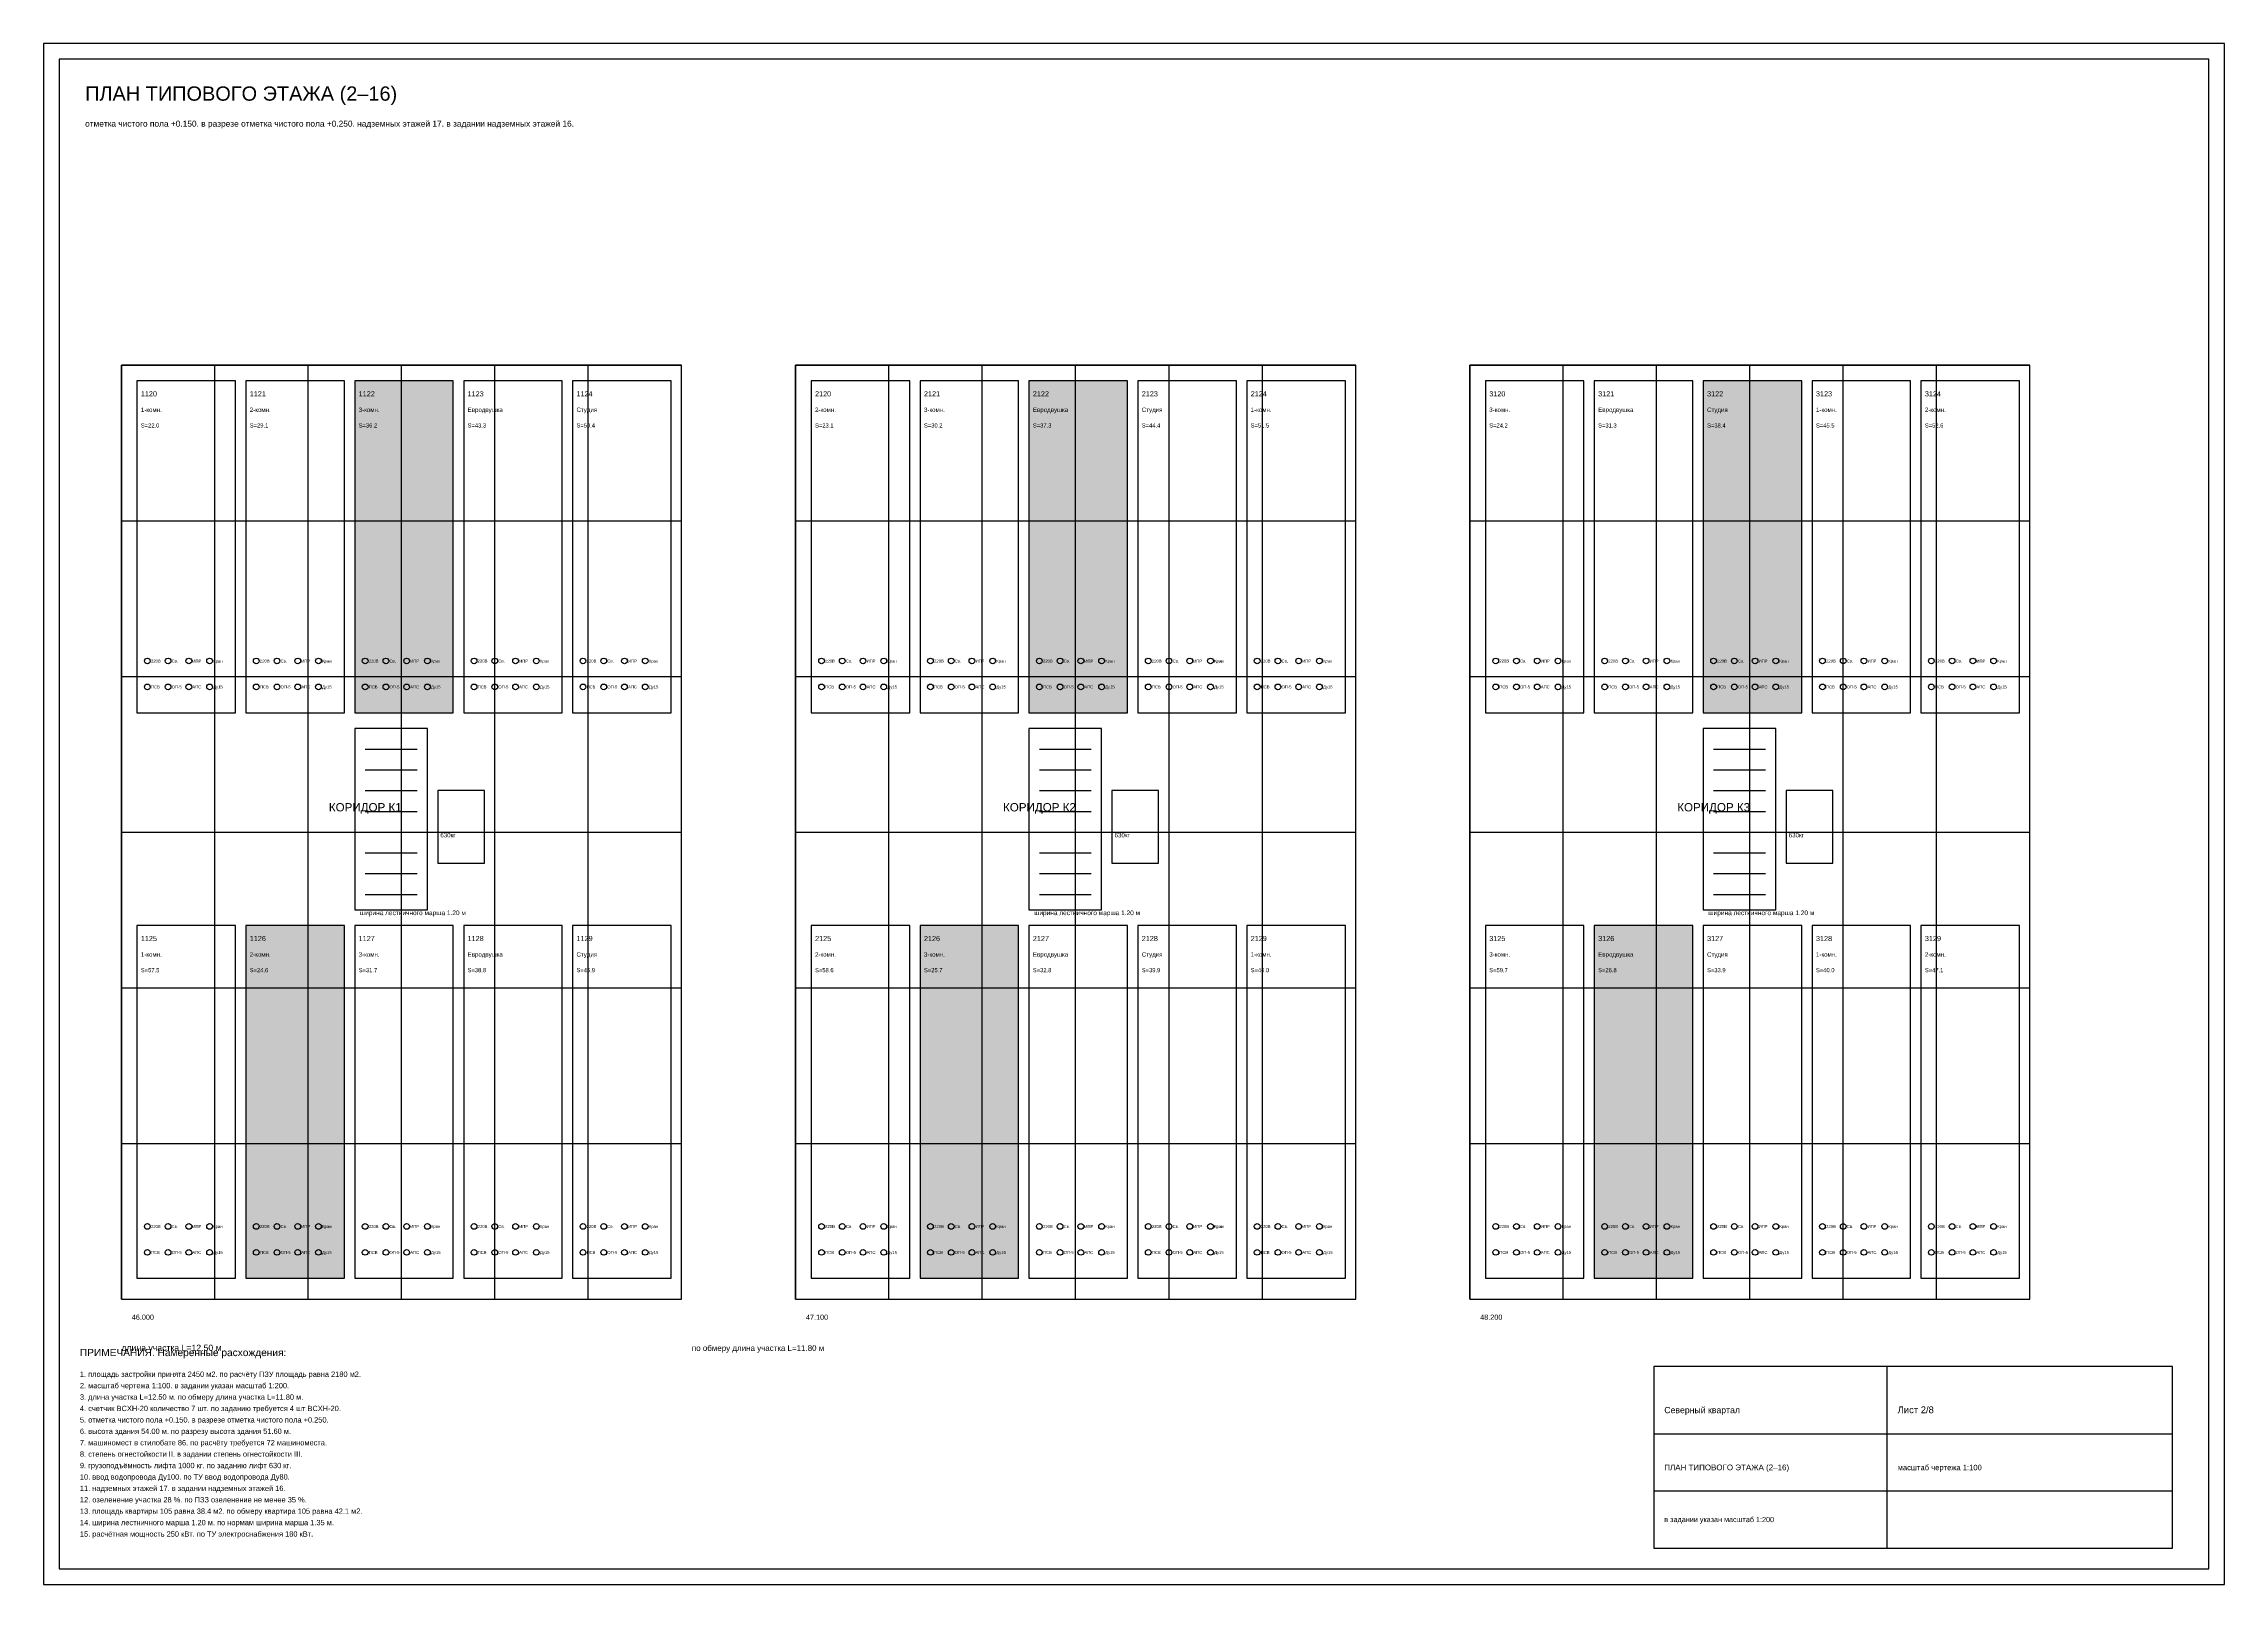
# Model space of a CAD drawing. Header units: millimetres. Extents: x 0 to 7008, y 0 to 594.
# Drawn here: x 881 to 1722, y 0 to 594 of the extents above; entities that cross this region are included whole.
import ezdxf

# ---------------------------------------------------------------- set-up
doc = ezdxf.new("R2010")
doc.units = ezdxf.units.MM
for name, color, linetype in [('DIM', 3, 'Continuous'), ('GRAPH', 7, 'Continuous'), ('TABLE_FILL', 8, 'Continuous'), ('TEXT', 2, 'Continuous')]:
    doc.layers.add(name, color=color, linetype=linetype)
doc.styles.get("Standard").update_dxf_attribs({"font": 'arial.ttf'})

msp = doc.modelspace()

# ---------------------------------------------------------------- hatches: boundary and pattern name
at = {"layer": 'TABLE_FILL'}
for points in [[(1001, 336), (1039, 336), (1039, 464), (1001, 464)], [(1261, 336), (1299, 336), (1299, 464), (1261, 464)], [(1521, 336), (1559, 336), (1559, 464), (1521, 464)], [(959, 118), (997, 118), (997, 254), (959, 254)], [(1219, 118), (1257, 118), (1257, 254), (1219, 254)], [(1479, 118), (1517, 118), (1517, 254), (1479, 254)]]:
    msp.add_hatch(color=7, dxfattribs=at).paths.add_polyline_path(points)

# ---------------------------------------------------------------- linework, layer by layer
at = {"layer": 'GRAPH'}
for p, q in [((1716, 588), (887, 588)), ((887, 588), (887, 6)), ((1716, 6), (1716, 588)), ((911, 110), (911, 470)), ((911, 470), (1127, 470)), ((1127, 470), (911, 470)), ((911, 470), (911, 110)), ((955, 464), (917, 464)), ((917, 464), (917, 336)), ((947, 110), (947, 470)), ((955, 336), (955, 464)), ((997, 464), (959, 464)), ((959, 464), (959, 336)), ((983, 110), (983, 470)), ((997, 336), (997, 464)), ((1039, 464), (1001, 464)), ((1001, 464), (1001, 336)), ((1019, 110), (1019, 470)), ((1039, 336), (1039, 464)), ((1081, 464), (1043, 464)), ((1043, 464), (1043, 336)), ((1055, 110), (1055, 470)), ((1081, 336), (1081, 464)), ((1123, 464), (1085, 464)), ((1085, 464), (1085, 336)), ((1091, 110), (1091, 470)), ((1123, 336), (1123, 464)), ((1127, 110), (1127, 470)), ((1127, 110), (1127, 470)), ((1171, 110), (1171, 470)), ((1171, 470), (1387, 470)), ((1387, 470), (1171, 470)), ((1171, 470), (1171, 110)), ((1215, 464), (1177, 464)), ((1177, 464), (1177, 336)), ((1207, 110), (1207, 470)), ((1215, 336), (1215, 464)), ((1257, 464), (1219, 464)), ((1219, 464), (1219, 336)), ((1243, 110), (1243, 470)), ((1257, 336), (1257, 464)), ((1299, 464), (1261, 464)), ((1261, 464), (1261, 336)), ((1279, 110), (1279, 470)), ((1299, 336), (1299, 464)), ((1341, 464), (1303, 464)), ((1303, 464), (1303, 336)), ((1315, 110), (1315, 470)), ((1341, 336), (1341, 464)), ((1383, 464), (1345, 464)), ((1345, 464), (1345, 336)), ((1351, 110), (1351, 470)), ((1383, 336), (1383, 464)), ((1387, 110), (1387, 470)), ((1387, 110), (1387, 470)), ((1431, 110), (1431, 470)), ((1431, 470), (1647, 470)), ((1647, 470), (1431, 470)), ((1431, 470), (1431, 110)), ((1475, 464), (1437, 464)), ((1437, 464), (1437, 336)), ((1467, 110), (1467, 470)), ((1475, 336), (1475, 464)), ((1517, 464), (1479, 464)), ((1479, 464), (1479, 336)), ((1503, 110), (1503, 470)), ((1517, 336), (1517, 464)), ((1559, 464), (1521, 464)), ((1521, 464), (1521, 336)), ((1539, 110), (1539, 470)), ((1559, 336), (1559, 464)), ((1601, 464), (1563, 464)), ((1563, 464), (1563, 336)), ((1575, 110), (1575, 470)), ((1601, 336), (1601, 464)), ((1643, 464), (1605, 464)), ((1605, 464), (1605, 336)), ((1611, 110), (1611, 470)), ((1643, 336), (1643, 464)), ((1647, 110), (1647, 470)), ((1647, 110), (1647, 470)), ((911, 410), (1127, 410)), ((1171, 410), (1387, 410)), ((1431, 410), (1647, 410)), ((911, 350), (1127, 350)), ((1171, 350), (1387, 350)), ((1431, 350), (1647, 350)), ((917, 336), (955, 336)), ((959, 336), (997, 336)), ((1001, 336), (1039, 336)), ((1029, 330), (1001, 330)), ((1001, 330), (1001, 260)), ((1029, 260), (1029, 330)), ((1043, 336), (1081, 336)), ((1085, 336), (1123, 336)), ((1177, 336), (1215, 336)), ((1219, 336), (1257, 336)), ((1261, 336), (1299, 336)), ((1289, 330), (1261, 330)), ((1261, 330), (1261, 260)), ((1289, 260), (1289, 330)), ((1303, 336), (1341, 336)), ((1345, 336), (1383, 336)), ((1437, 336), (1475, 336)), ((1479, 336), (1517, 336)), ((1521, 336), (1559, 336)), ((1549, 330), (1521, 330)), ((1521, 330), (1521, 260)), ((1549, 260), (1549, 330)), ((1563, 336), (1601, 336)), ((1605, 336), (1643, 336)), ((1005, 322), (1025, 322)), ((1265, 322), (1285, 322)), ((1525, 322), (1545, 322)), ((1005, 314), (1025, 314)), ((1265, 314), (1285, 314)), ((1525, 314), (1545, 314)), ((1005, 306), (1025, 306)), ((1051, 306), (1033, 306)), ((1033, 306), (1033, 278)), ((1051, 278), (1051, 306)), ((1265, 306), (1285, 306)), ((1311, 306), (1293, 306)), ((1293, 306), (1293, 278)), ((1311, 278), (1311, 306)), ((1525, 306), (1545, 306)), ((1571, 306), (1553, 306)), ((1553, 306), (1553, 278)), ((1571, 278), (1571, 306)), ((1005, 298), (1025, 298)), ((1265, 298), (1285, 298)), ((1525, 298), (1545, 298)), ((911, 290), (1127, 290)), ((1005, 290), (1025, 290)), ((1171, 290), (1387, 290)), ((1265, 290), (1285, 290)), ((1431, 290), (1647, 290)), ((1525, 290), (1545, 290)), ((1005, 282), (1025, 282)), ((1033, 278), (1051, 278)), ((1265, 282), (1285, 282)), ((1293, 278), (1311, 278)), ((1525, 282), (1545, 282)), ((1553, 278), (1571, 278)), ((1005, 274), (1025, 274)), ((1265, 274), (1285, 274)), ((1525, 274), (1545, 274)), ((1005, 266), (1025, 266)), ((1265, 266), (1285, 266)), ((1525, 266), (1545, 266)), ((955, 254), (917, 254)), ((917, 254), (917, 118)), ((955, 118), (955, 254)), ((997, 254), (959, 254)), ((959, 254), (959, 118)), ((997, 118), (997, 254)), ((1001, 260), (1029, 260)), ((1039, 254), (1001, 254)), ((1001, 254), (1001, 118)), ((1039, 118), (1039, 254)), ((1081, 254), (1043, 254)), ((1043, 254), (1043, 118)), ((1081, 118), (1081, 254)), ((1123, 254), (1085, 254)), ((1085, 254), (1085, 118)), ((1123, 118), (1123, 254)), ((1215, 254), (1177, 254)), ((1177, 254), (1177, 118)), ((1215, 118), (1215, 254)), ((1257, 254), (1219, 254)), ((1219, 254), (1219, 118)), ((1257, 118), (1257, 254)), ((1261, 260), (1289, 260)), ((1299, 254), (1261, 254)), ((1261, 254), (1261, 118)), ((1299, 118), (1299, 254)), ((1341, 254), (1303, 254)), ((1303, 254), (1303, 118)), ((1341, 118), (1341, 254)), ((1383, 254), (1345, 254)), ((1345, 254), (1345, 118)), ((1383, 118), (1383, 254)), ((1475, 254), (1437, 254)), ((1437, 254), (1437, 118)), ((1475, 118), (1475, 254)), ((1517, 254), (1479, 254)), ((1479, 254), (1479, 118)), ((1517, 118), (1517, 254)), ((1521, 260), (1549, 260)), ((1559, 254), (1521, 254)), ((1521, 254), (1521, 118)), ((1559, 118), (1559, 254)), ((1601, 254), (1563, 254)), ((1563, 254), (1563, 118)), ((1601, 118), (1601, 254)), ((1643, 254), (1605, 254)), ((1605, 254), (1605, 118)), ((1643, 118), (1643, 254)), ((911, 230), (1127, 230)), ((1171, 230), (1387, 230)), ((1431, 230), (1647, 230)), ((911, 170), (1127, 170)), ((1171, 170), (1387, 170)), ((1431, 170), (1647, 170)), ((917, 118), (955, 118)), ((959, 118), (997, 118)), ((1001, 118), (1039, 118)), ((1043, 118), (1081, 118)), ((1085, 118), (1123, 118)), ((1177, 118), (1215, 118)), ((1219, 118), (1257, 118)), ((1261, 118), (1299, 118)), ((1303, 118), (1341, 118)), ((1345, 118), (1383, 118)), ((1437, 118), (1475, 118)), ((1479, 118), (1517, 118)), ((1521, 118), (1559, 118)), ((1563, 118), (1601, 118)), ((1605, 118), (1643, 118)), ((911, 110), (1127, 110)), ((911, 110), (1127, 110)), ((1171, 110), (1387, 110)), ((1171, 110), (1387, 110)), ((1431, 110), (1647, 110)), ((1431, 110), (1647, 110)), ((1702, 84), (1502, 84)), ((1502, 84), (1502, 14)), ((1592, 14), (1592, 84)), ((1702, 14), (1702, 84)), ((1502, 58), (1702, 58)), ((1502, 36), (1702, 36)), ((1502, 14), (1702, 14)), ((887, 6), (1716, 6))]:
    msp.add_line(p, q, dxfattribs=at)
msp.add_lwpolyline([(881, 0), (1722, 0), (1722, 594), (881, 594)], close=True, dxfattribs=at)
for centre in [(921, 356), (929, 356), (937, 356), (945, 356), (963, 356), (971, 356), (979, 356), (987, 356), (1005, 356), (1013, 356), (1021, 356), (1029, 356), (1047, 356), (1055, 356), (1063, 356), (1071, 356), (1089, 356), (1097, 356), (1105, 356), (1113, 356), (1181, 356), (1189, 356), (1197, 356), (1205, 356), (1223, 356), (1231, 356), (1239, 356), (1247, 356), (1265, 356), (1273, 356), (1281, 356), (1289, 356), (1307, 356), (1315, 356), (1323, 356), (1331, 356), (1349, 356), (1357, 356), (1365, 356), (1373, 356), (1441, 356), (1449, 356), (1457, 356), (1465, 356), (1483, 356), (1491, 356), (1499, 356), (1507, 356), (1525, 356), (1533, 356), (1541, 356), (1549, 356), (1567, 356), (1575, 356), (1583, 356), (1591, 356), (1609, 356), (1617, 356), (1625, 356), (1633, 356), (921, 346), (929, 346), (937, 346), (945, 346), (963, 346), (971, 346), (979, 346), (987, 346), (1005, 346), (1013, 346), (1021, 346), (1029, 346), (1047, 346), (1055, 346), (1063, 346), (1071, 346), (1089, 346), (1097, 346), (1105, 346), (1113, 346), (1181, 346), (1189, 346), (1197, 346), (1205, 346), (1223, 346), (1231, 346), (1239, 346), (1247, 346), (1265, 346), (1273, 346), (1281, 346), (1289, 346), (1307, 346), (1315, 346), (1323, 346), (1331, 346), (1349, 346), (1357, 346), (1365, 346), (1373, 346), (1441, 346), (1449, 346), (1457, 346), (1465, 346), (1483, 346), (1491, 346), (1499, 346), (1507, 346), (1525, 346), (1533, 346), (1541, 346), (1549, 346), (1567, 346), (1575, 346), (1583, 346), (1591, 346), (1609, 346), (1617, 346), (1625, 346), (1633, 346), (921, 138), (929, 138), (937, 138), (945, 138), (963, 138), (971, 138), (979, 138), (987, 138), (1005, 138), (1013, 138), (1021, 138), (1029, 138), (1047, 138), (1055, 138), (1063, 138), (1071, 138), (1089, 138), (1097, 138), (1105, 138), (1113, 138), (1181, 138), (1189, 138), (1197, 138), (1205, 138), (1223, 138), (1231, 138), (1239, 138), (1247, 138), (1265, 138), (1273, 138), (1281, 138), (1289, 138), (1307, 138), (1315, 138), (1323, 138), (1331, 138), (1349, 138), (1357, 138), (1365, 138), (1373, 138), (1441, 138), (1449, 138), (1457, 138), (1465, 138), (1483, 138), (1491, 138), (1499, 138), (1507, 138), (1525, 138), (1533, 138), (1541, 138), (1549, 138), (1567, 138), (1575, 138), (1583, 138), (1591, 138), (1609, 138), (1617, 138), (1625, 138), (1633, 138), (921, 128), (929, 128), (937, 128), (945, 128), (963, 128), (971, 128), (979, 128), (987, 128), (1005, 128), (1013, 128), (1021, 128), (1029, 128), (1047, 128), (1055, 128), (1063, 128), (1071, 128), (1089, 128), (1097, 128), (1105, 128), (1113, 128), (1181, 128), (1189, 128), (1197, 128), (1205, 128), (1223, 128), (1231, 128), (1239, 128), (1247, 128), (1265, 128), (1273, 128), (1281, 128), (1289, 128), (1307, 128), (1315, 128), (1323, 128), (1331, 128), (1349, 128), (1357, 128), (1365, 128), (1373, 128), (1441, 128), (1449, 128), (1457, 128), (1465, 128), (1483, 128), (1491, 128), (1499, 128), (1507, 128), (1525, 128), (1533, 128), (1541, 128), (1549, 128), (1567, 128), (1575, 128), (1583, 128), (1591, 128), (1609, 128), (1617, 128), (1625, 128), (1633, 128)]:
    msp.add_circle(centre, 1.1, dxfattribs=at)

# ---------------------------------------------------------------- texts
at = {"layer": 'DIM'}
for s, height, p in [('ширина лестничного марша 1.20 м', 1.8, (1003, 258)), ('ширина лестничного марша 1.20 м', 1.8, (1263, 258)), ('ширина лестничного марша 1.20 м', 1.8, (1523, 258)), ('46.000', 2, (915, 102)), ('47.100', 2, (1175, 102)), ('48.200', 2, (1435, 102)), ('длина участка L=12.50 м', 2.4, (911, 90)), ('по обмеру длина участка L=11.80 м', 2.2, (1131, 90))]:
    msp.add_text(s, height=height, dxfattribs=at).set_placement(p)
at = {"layer": 'TEXT'}
for s, height, p in [('ПЛАН ТИПОВОГО ЭТАЖА (2–16)', 5.5, (897, 572)), ('отметка чистого пола +0.150. в разрезе отметка чистого пола +0.250. надземных этажей 17. в задании надземных этажей 16.', 2.3, (897, 562)), ('1120', 2, (918.5, 458)), ('1121', 2, (960.5, 458)), ('1122', 2, (1002.5, 458)), ('1123', 2, (1044.5, 458)), ('1124', 2, (1086.5, 458)), ('2120', 2, (1178.5, 458)), ('2121', 2, (1220.5, 458)), ('2122', 2, (1262.5, 458)), ('2123', 2, (1304.5, 458)), ('2124', 2, (1346.5, 458)), ('3120', 2, (1438.5, 458)), ('3121', 2, (1480.5, 458)), ('3122', 2, (1522.5, 458)), ('3123', 2, (1564.5, 458)), ('3124', 2, (1606.5, 458)), ('S=22.0', 1.6, (918.5, 446)), ('1-комн.', 1.7, (918.5, 452)), ('S=29.1', 1.6, (960.5, 446)), ('2-комн.', 1.7, (960.5, 452)), ('3-комн.', 1.7, (1002.5, 452)), ('S=36.2', 1.6, (1002.5, 446)), ('S=43.3', 1.6, (1044.5, 446)), ('Евродвушка', 1.7, (1044.5, 452)), ('S=50.4', 1.6, (1086.5, 446)), ('Студия', 1.7, (1086.5, 452)), ('S=23.1', 1.6, (1178.5, 446)), ('2-комн.', 1.7, (1178.5, 452)), ('3-комн.', 1.7, (1220.5, 452)), ('S=30.2', 1.6, (1220.5, 446)), ('S=37.3', 1.6, (1262.5, 446)), ('Евродвушка', 1.7, (1262.5, 452)), ('S=44.4', 1.6, (1304.5, 446)), ('Студия', 1.7, (1304.5, 452)), ('S=51.5', 1.6, (1346.5, 446)), ('1-комн.', 1.7, (1346.5, 452)), ('3-комн.', 1.7, (1438.5, 452)), ('S=24.2', 1.6, (1438.5, 446)), ('S=31.3', 1.6, (1480.5, 446)), ('Евродвушка', 1.7, (1480.5, 452)), ('S=38.4', 1.6, (1522.5, 446)), ('Студия', 1.7, (1522.5, 452)), ('S=45.5', 1.6, (1564.5, 446)), ('1-комн.', 1.7, (1564.5, 452)), ('S=52.6', 1.6, (1606.5, 446)), ('2-комн.', 1.7, (1606.5, 452)), ('220В', 1.15, (922.4, 355.4)), ('Св.', 1.15, (930.4, 355.4)), ('ИПР', 1.15, (938.4, 355.4)), ('Кран', 1.15, (946.4, 355.4)), ('220В', 1.15, (964.4, 355.4)), ('Св.', 1.15, (972.4, 355.4)), ('ИПР', 1.15, (980.4, 355.4)), ('Кран', 1.15, (988.4, 355.4)), ('220В', 1.15, (1006.4, 355.4)), ('Св.', 1.15, (1014.4, 355.4)), ('ИПР', 1.15, (1022.4, 355.4)), ('Кран', 1.15, (1030.4, 355.4)), ('220В', 1.15, (1048.4, 355.4)), ('Св.', 1.15, (1056.4, 355.4)), ('ИПР', 1.15, (1064.4, 355.4)), ('Кран', 1.15, (1072.4, 355.4)), ('220В', 1.15, (1090.4, 355.4)), ('Св.', 1.15, (1098.4, 355.4)), ('ИПР', 1.15, (1106.4, 355.4)), ('Кран', 1.15, (1114.4, 355.4)), ('220В', 1.15, (1182.4, 355.4)), ('Св.', 1.15, (1190.4, 355.4)), ('ИПР', 1.15, (1198.4, 355.4)), ('Кран', 1.15, (1206.4, 355.4)), ('220В', 1.15, (1224.4, 355.4)), ('Св.', 1.15, (1232.4, 355.4)), ('ИПР', 1.15, (1240.4, 355.4)), ('Кран', 1.15, (1248.4, 355.4)), ('220В', 1.15, (1266.4, 355.4)), ('Св.', 1.15, (1274.4, 355.4)), ('ИПР', 1.15, (1282.4, 355.4)), ('Кран', 1.15, (1290.4, 355.4)), ('220В', 1.15, (1308.4, 355.4)), ('Св.', 1.15, (1316.4, 355.4)), ('ИПР', 1.15, (1324.4, 355.4)), ('Кран', 1.15, (1332.4, 355.4)), ('220В', 1.15, (1350.4, 355.4)), ('Св.', 1.15, (1358.4, 355.4)), ('ИПР', 1.15, (1366.4, 355.4)), ('Кран', 1.15, (1374.4, 355.4)), ('220В', 1.15, (1442.4, 355.4)), ('Св.', 1.15, (1450.4, 355.4)), ('ИПР', 1.15, (1458.4, 355.4)), ('Кран', 1.15, (1466.4, 355.4)), ('220В', 1.15, (1484.4, 355.4)), ('Св.', 1.15, (1492.4, 355.4)), ('ИПР', 1.15, (1500.4, 355.4)), ('Кран', 1.15, (1508.4, 355.4)), ('220В', 1.15, (1526.4, 355.4)), ('Св.', 1.15, (1534.4, 355.4)), ('ИПР', 1.15, (1542.4, 355.4)), ('Кран', 1.15, (1550.4, 355.4)), ('220В', 1.15, (1568.4, 355.4)), ('Св.', 1.15, (1576.4, 355.4)), ('ИПР', 1.15, (1584.4, 355.4)), ('Кран', 1.15, (1592.4, 355.4)), ('220В', 1.15, (1610.4, 355.4)), ('Св.', 1.15, (1618.4, 355.4)), ('ИПР', 1.15, (1626.4, 355.4)), ('Кран', 1.15, (1634.4, 355.4)), ('ПСВ', 1.15, (922.4, 345.4)), ('ОП-5', 1.15, (930.4, 345.4)), ('АПС', 1.15, (938.4, 345.4)), ('Ду15', 1.15, (946.4, 345.4)), ('ПСВ', 1.15, (964.4, 345.4)), ('ОП-5', 1.15, (972.4, 345.4)), ('АПС', 1.15, (980.4, 345.4)), ('Ду15', 1.15, (988.4, 345.4)), ('ПСВ', 1.15, (1006.4, 345.4)), ('ОП-5', 1.15, (1014.4, 345.4)), ('АПС', 1.15, (1022.4, 345.4)), ('Ду15', 1.15, (1030.4, 345.4)), ('ПСВ', 1.15, (1048.4, 345.4)), ('ОП-5', 1.15, (1056.4, 345.4)), ('АПС', 1.15, (1064.4, 345.4)), ('Ду15', 1.15, (1072.4, 345.4)), ('ПСВ', 1.15, (1090.4, 345.4)), ('ОП-5', 1.15, (1098.4, 345.4)), ('АПС', 1.15, (1106.4, 345.4)), ('Ду15', 1.15, (1114.4, 345.4)), ('ПСВ', 1.15, (1182.4, 345.4)), ('ОП-5', 1.15, (1190.4, 345.4)), ('АПС', 1.15, (1198.4, 345.4)), ('Ду15', 1.15, (1206.4, 345.4)), ('ПСВ', 1.15, (1224.4, 345.4)), ('ОП-5', 1.15, (1232.4, 345.4)), ('АПС', 1.15, (1240.4, 345.4)), ('Ду15', 1.15, (1248.4, 345.4)), ('ПСВ', 1.15, (1266.4, 345.4)), ('ОП-5', 1.15, (1274.4, 345.4)), ('АПС', 1.15, (1282.4, 345.4)), ('Ду15', 1.15, (1290.4, 345.4)), ('ПСВ', 1.15, (1308.4, 345.4)), ('ОП-5', 1.15, (1316.4, 345.4)), ('АПС', 1.15, (1324.4, 345.4)), ('Ду15', 1.15, (1332.4, 345.4)), ('ПСВ', 1.15, (1350.4, 345.4)), ('ОП-5', 1.15, (1358.4, 345.4)), ('АПС', 1.15, (1366.4, 345.4)), ('Ду15', 1.15, (1374.4, 345.4)), ('ПСВ', 1.15, (1442.4, 345.4)), ('ОП-5', 1.15, (1450.4, 345.4)), ('АПС', 1.15, (1458.4, 345.4)), ('Ду15', 1.15, (1466.4, 345.4)), ('ПСВ', 1.15, (1484.4, 345.4)), ('ОП-5', 1.15, (1492.4, 345.4)), ('АПС', 1.15, (1500.4, 345.4)), ('Ду15', 1.15, (1508.4, 345.4)), ('ПСВ', 1.15, (1526.4, 345.4)), ('ОП-5', 1.15, (1534.4, 345.4)), ('АПС', 1.15, (1542.4, 345.4)), ('Ду15', 1.15, (1550.4, 345.4)), ('ПСВ', 1.15, (1568.4, 345.4)), ('ОП-5', 1.15, (1576.4, 345.4)), ('АПС', 1.15, (1584.4, 345.4)), ('Ду15', 1.15, (1592.4, 345.4)), ('ПСВ', 1.15, (1610.4, 345.4)), ('ОП-5', 1.15, (1618.4, 345.4)), ('АПС', 1.15, (1626.4, 345.4)), ('Ду15', 1.15, (1634.4, 345.4)), ('КОРИДОР К1', 3.2, (991, 298)), ('КОРИДОР К2', 3.2, (1251, 298)), ('КОРИДОР К3', 3.2, (1511, 298)), ('630кг', 1.7, (1034, 288)), ('630кг', 1.7, (1294, 288)), ('630кг', 1.7, (1554, 288)), ('1125', 2, (918.5, 248)), ('1126', 2, (960.5, 248)), ('1127', 2, (1002.5, 248)), ('1128', 2, (1044.5, 248)), ('1129', 2, (1086.5, 248)), ('2125', 2, (1178.5, 248)), ('2126', 2, (1220.5, 248)), ('2127', 2, (1262.5, 248)), ('2128', 2, (1304.5, 248)), ('2129', 2, (1346.5, 248)), ('3125', 2, (1438.5, 248)), ('3126', 2, (1480.5, 248)), ('3127', 2, (1522.5, 248)), ('3128', 2, (1564.5, 248)), ('3129', 2, (1606.5, 248)), ('S=57.5', 1.6, (918.5, 236)), ('1-комн.', 1.7, (918.5, 242)), ('S=24.6', 1.6, (960.5, 236)), ('2-комн.', 1.7, (960.5, 242)), ('3-комн.', 1.7, (1002.5, 242)), ('S=31.7', 1.6, (1002.5, 236)), ('S=38.8', 1.6, (1044.5, 236)), ('Евродвушка', 1.7, (1044.5, 242)), ('S=45.9', 1.6, (1086.5, 236)), ('Студия', 1.7, (1086.5, 242)), ('S=58.6', 1.6, (1178.5, 236)), ('2-комн.', 1.7, (1178.5, 242)), ('3-комн.', 1.7, (1220.5, 242)), ('S=25.7', 1.6, (1220.5, 236)), ('S=32.8', 1.6, (1262.5, 236)), ('Евродвушка', 1.7, (1262.5, 242)), ('S=39.9', 1.6, (1304.5, 236)), ('Студия', 1.7, (1304.5, 242)), ('S=46.0', 1.6, (1346.5, 236)), ('1-комн.', 1.7, (1346.5, 242)), ('3-комн.', 1.7, (1438.5, 242)), ('S=59.7', 1.6, (1438.5, 236)), ('S=26.8', 1.6, (1480.5, 236)), ('Евродвушка', 1.7, (1480.5, 242)), ('S=33.9', 1.6, (1522.5, 236)), ('Студия', 1.7, (1522.5, 242)), ('S=40.0', 1.6, (1564.5, 236)), ('1-комн.', 1.7, (1564.5, 242)), ('S=47.1', 1.6, (1606.5, 236)), ('2-комн.', 1.7, (1606.5, 242)), ('220В', 1.15, (922.4, 137.4)), ('Св.', 1.15, (930.4, 137.4)), ('ИПР', 1.15, (938.4, 137.4)), ('Кран', 1.15, (946.4, 137.4)), ('220В', 1.15, (964.4, 137.4)), ('Св.', 1.15, (972.4, 137.4)), ('ИПР', 1.15, (980.4, 137.4)), ('Кран', 1.15, (988.4, 137.4)), ('220В', 1.15, (1006.4, 137.4)), ('Св.', 1.15, (1014.4, 137.4)), ('ИПР', 1.15, (1022.4, 137.4)), ('Кран', 1.15, (1030.4, 137.4)), ('220В', 1.15, (1048.4, 137.4)), ('Св.', 1.15, (1056.4, 137.4)), ('ИПР', 1.15, (1064.4, 137.4)), ('Кран', 1.15, (1072.4, 137.4)), ('220В', 1.15, (1090.4, 137.4)), ('Св.', 1.15, (1098.4, 137.4)), ('ИПР', 1.15, (1106.4, 137.4)), ('Кран', 1.15, (1114.4, 137.4)), ('220В', 1.15, (1182.4, 137.4)), ('Св.', 1.15, (1190.4, 137.4)), ('ИПР', 1.15, (1198.4, 137.4)), ('Кран', 1.15, (1206.4, 137.4)), ('220В', 1.15, (1224.4, 137.4)), ('Св.', 1.15, (1232.4, 137.4)), ('ИПР', 1.15, (1240.4, 137.4)), ('Кран', 1.15, (1248.4, 137.4)), ('220В', 1.15, (1266.4, 137.4)), ('Св.', 1.15, (1274.4, 137.4)), ('ИПР', 1.15, (1282.4, 137.4)), ('Кран', 1.15, (1290.4, 137.4)), ('220В', 1.15, (1308.4, 137.4)), ('Св.', 1.15, (1316.4, 137.4)), ('ИПР', 1.15, (1324.4, 137.4)), ('Кран', 1.15, (1332.4, 137.4)), ('220В', 1.15, (1350.4, 137.4)), ('Св.', 1.15, (1358.4, 137.4)), ('ИПР', 1.15, (1366.4, 137.4)), ('Кран', 1.15, (1374.4, 137.4)), ('220В', 1.15, (1442.4, 137.4)), ('Св.', 1.15, (1450.4, 137.4)), ('ИПР', 1.15, (1458.4, 137.4)), ('Кран', 1.15, (1466.4, 137.4)), ('220В', 1.15, (1484.4, 137.4)), ('Св.', 1.15, (1492.4, 137.4)), ('ИПР', 1.15, (1500.4, 137.4)), ('Кран', 1.15, (1508.4, 137.4)), ('220В', 1.15, (1526.4, 137.4)), ('Св.', 1.15, (1534.4, 137.4)), ('ИПР', 1.15, (1542.4, 137.4)), ('Кран', 1.15, (1550.4, 137.4)), ('220В', 1.15, (1568.4, 137.4)), ('Св.', 1.15, (1576.4, 137.4)), ('ИПР', 1.15, (1584.4, 137.4)), ('Кран', 1.15, (1592.4, 137.4)), ('220В', 1.15, (1610.4, 137.4)), ('Св.', 1.15, (1618.4, 137.4)), ('ИПР', 1.15, (1626.4, 137.4)), ('Кран', 1.15, (1634.4, 137.4)), ('ПСВ', 1.15, (922.4, 127.4)), ('ОП-5', 1.15, (930.4, 127.4)), ('АПС', 1.15, (938.4, 127.4)), ('Ду15', 1.15, (946.4, 127.4)), ('ПСВ', 1.15, (964.4, 127.4)), ('ОП-5', 1.15, (972.4, 127.4)), ('АПС', 1.15, (980.4, 127.4)), ('Ду15', 1.15, (988.4, 127.4)), ('ПСВ', 1.15, (1006.4, 127.4)), ('ОП-5', 1.15, (1014.4, 127.4)), ('АПС', 1.15, (1022.4, 127.4)), ('Ду15', 1.15, (1030.4, 127.4)), ('ПСВ', 1.15, (1048.4, 127.4)), ('ОП-5', 1.15, (1056.4, 127.4)), ('АПС', 1.15, (1064.4, 127.4)), ('Ду15', 1.15, (1072.4, 127.4)), ('ПСВ', 1.15, (1090.4, 127.4)), ('ОП-5', 1.15, (1098.4, 127.4)), ('АПС', 1.15, (1106.4, 127.4)), ('Ду15', 1.15, (1114.4, 127.4)), ('ПСВ', 1.15, (1182.4, 127.4)), ('ОП-5', 1.15, (1190.4, 127.4)), ('АПС', 1.15, (1198.4, 127.4)), ('Ду15', 1.15, (1206.4, 127.4)), ('ПСВ', 1.15, (1224.4, 127.4)), ('ОП-5', 1.15, (1232.4, 127.4)), ('АПС', 1.15, (1240.4, 127.4)), ('Ду15', 1.15, (1248.4, 127.4)), ('ПСВ', 1.15, (1266.4, 127.4)), ('ОП-5', 1.15, (1274.4, 127.4)), ('АПС', 1.15, (1282.4, 127.4)), ('Ду15', 1.15, (1290.4, 127.4)), ('ПСВ', 1.15, (1308.4, 127.4)), ('ОП-5', 1.15, (1316.4, 127.4)), ('АПС', 1.15, (1324.4, 127.4)), ('Ду15', 1.15, (1332.4, 127.4)), ('ПСВ', 1.15, (1350.4, 127.4)), ('ОП-5', 1.15, (1358.4, 127.4)), ('АПС', 1.15, (1366.4, 127.4)), ('Ду15', 1.15, (1374.4, 127.4)), ('ПСВ', 1.15, (1442.4, 127.4)), ('ОП-5', 1.15, (1450.4, 127.4)), ('АПС', 1.15, (1458.4, 127.4)), ('Ду15', 1.15, (1466.4, 127.4)), ('ПСВ', 1.15, (1484.4, 127.4)), ('ОП-5', 1.15, (1492.4, 127.4)), ('АПС', 1.15, (1500.4, 127.4)), ('Ду15', 1.15, (1508.4, 127.4)), ('ПСВ', 1.15, (1526.4, 127.4)), ('ОП-5', 1.15, (1534.4, 127.4)), ('АПС', 1.15, (1542.4, 127.4)), ('Ду15', 1.15, (1550.4, 127.4)), ('ПСВ', 1.15, (1568.4, 127.4)), ('ОП-5', 1.15, (1576.4, 127.4)), ('АПС', 1.15, (1584.4, 127.4)), ('Ду15', 1.15, (1592.4, 127.4)), ('ПСВ', 1.15, (1610.4, 127.4)), ('ОП-5', 1.15, (1618.4, 127.4)), ('АПС', 1.15, (1626.4, 127.4)), ('Ду15', 1.15, (1634.4, 127.4)), ('ПРИМЕЧАНИЯ. Намеренные расхождения:', 2.8, (895, 88)), ('2. масштаб чертежа 1:100. в задании указан масштаб 1:200.', 2.05, (895, 75.6)), ('1. площадь застройки принята 2450 м2. по расчёту ПЗУ площадь равна 2180 м2.', 2.05, (895, 80)), ('4. счетчик ВСХН-20 количество 7 шт. по заданию требуется 4 шт ВСХН-20.', 2.05, (895, 66.8)), ('3. длина участка L=12.50 м. по обмеру длина участка L=11.80 м.', 2.05, (895, 71.2)), ('Северный квартал', 2.4, (1506, 66)), ('Лист 2/8', 2.6, (1596, 66)), ('5. отметка чистого пола +0.150. в разрезе отметка чистого пола +0.250.', 2.05, (895, 62.4)), ('6. высота здания 54.00 м. по разрезу высота здания 51.60 м.', 2.05, (895, 58)), ('8. степень огнестойкости II. в задании степень огнестойкости III.', 2.05, (895, 49.2)), ('7. машиномест в стилобате 86. по расчёту требуется 72 машиноместа.', 2.05, (895, 53.6)), ('9. грузоподъёмность лифта 1000 кг. по заданию лифт 630 кг.', 2.05, (895, 44.8)), ('10. ввод водопровода Ду100. по ТУ ввод водопровода Ду80.', 2.05, (895, 40.4)), ('ПЛАН ТИПОВОГО ЭТАЖА (2–16)', 2.2, (1506, 44)), ('масштаб чертежа 1:100', 2.1, (1596, 44)), ('11. надземных этажей 17. в задании надземных этажей 16.', 2.05, (895, 36)), ('12. озеленение участка 28 %. по ПЗЗ озеленение не менее 35 %.', 2.05, (895, 31.6)), ('13. площадь квартиры 105 равна 38.4 м2. по обмеру квартира 105 равна 42.1 м2.', 2.05, (895, 27.2)), ('в задании указан масштаб 1:200', 2, (1506, 24)), ('14. ширина лестничного марша 1.20 м. по нормам ширина марша 1.35 м.', 2.05, (895, 22.8)), ('15. расчётная мощность 250 кВт. по ТУ электроснабжения 180 кВт.', 2.05, (895, 18.4))]:
    msp.add_text(s, height=height, dxfattribs=at).set_placement(p)

doc.saveas('drawing.dxf')
